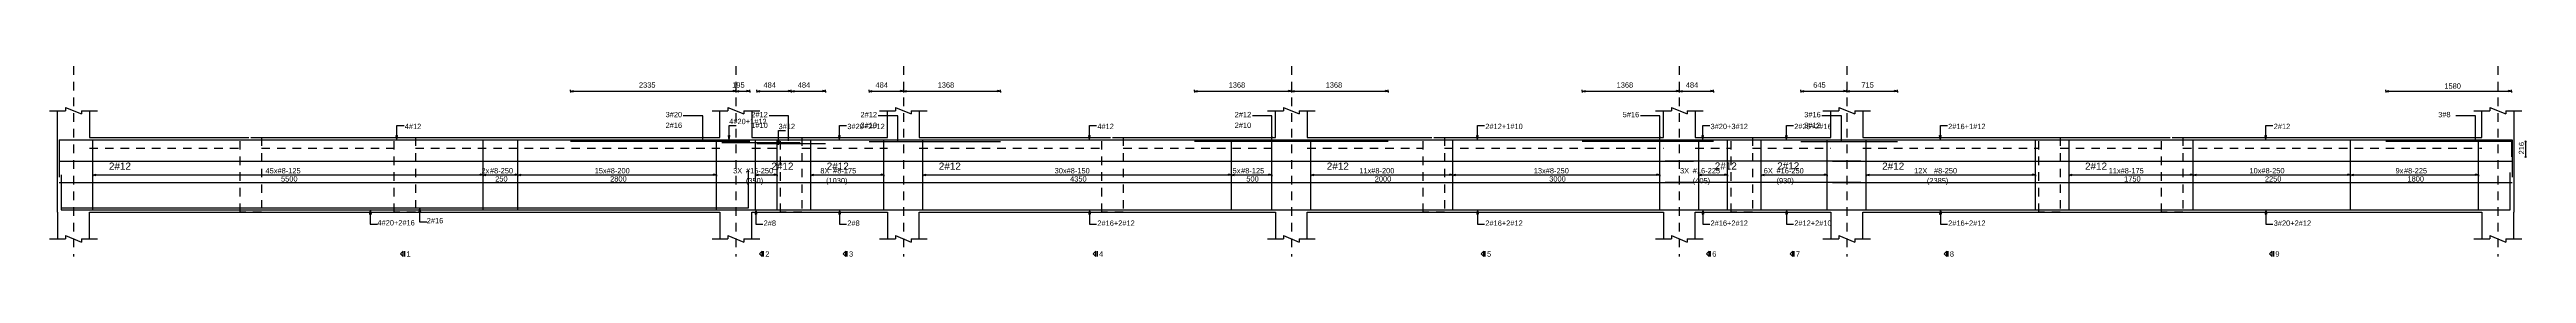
# Model space of a CAD drawing. Extents: x 0 to 98, y 3 to 248.
# Drawn here: x 0.66 to 35.58, y 175.92 to 178.59 of the extents above; entities that cross this region are included whole.
import ezdxf

# ---------------------------------------------------------------- set-up
doc = ezdxf.new("R2010")
doc.units = 0
doc.linetypes.add('ACAD_ISO02W100', pattern=[15, 12, -3])
for name, color, linetype in [('Axisline', 1, 'CONTINUOUS'), ('Beam_bottombarlabeling', 2, 'CONTINUOUS'), ('Beam_topbarsLabeling', 2, 'CONTINUOUS'), ('dim_all', 7, 'CONTINUOUS'), ('Extra_Topsteel_Labeling', 2, 'CONTINUOUS'), ('Extrabars', 7, 'CONTINUOUS'), ('Longsection', 2, 'CONTINUOUS'), ('main_botbars', 4, 'CONTINUOUS'), ('SecondaryBeam', 2, 'CONTINUOUS'), ('SectionLine', 4, 'CONTINUOUS'), ('Sidefacebar', 140, 'CONTINUOUS'), ('Slabline', 253, 'CONTINUOUS'), ('Stirrup_bar', 1, 'CONTINUOUS'), ('Stirrup_Dia_Spacing', 2, 'CONTINUOUS'), ('Stirrup_Length', 7, 'CONTINUOUS'), ('Stirrup_Numbers', 2, 'CONTINUOUS')]:
    doc.layers.add(name, color=color, linetype=linetype)
doc.styles.add('STRUDS_Arial', font='ARIAL.TTF', dxfattribs={"height": 0.04})

msp = doc.modelspace()

# ---------------------------------------------------------------- linework, layer by layer
at = {"layer": 'Axisline', "linetype": 'ACAD_ISO02W100', "ltscale": 0.01}
for p, q in [((1, 178.593), (1, 175.918)), ((10.34, 178.593), (10.34, 175.918)), ((12.7, 178.593), (12.7, 175.918)), ((18.17, 178.593), (18.17, 175.918)), ((23.64, 178.593), (23.64, 175.918)), ((26, 178.593), (26, 175.918)), ((35.18, 178.593), (35.18, 175.918))]:
    msp.add_line(p, q, dxfattribs=at)
at = {"layer": 'Beam_bottombarlabeling'}
for p, q in [((5.185, 176.576), (5.175, 176.516)), ((5.175, 176.516), (5.195, 176.516)), ((5.185, 176.576), (5.185, 176.376)), ((5.185, 176.576), (5.195, 176.516)), ((5.185, 176.376), (5.285, 176.376)), ((5.8805, 176.606), (5.8705, 176.546)), ((5.8705, 176.546), (5.8905, 176.546)), ((5.8805, 176.606), (5.8805, 176.406)), ((5.8805, 176.606), (5.8905, 176.546)), ((5.8805, 176.406), (5.9805, 176.406)), ((10.62, 176.576), (10.61, 176.516)), ((10.61, 176.516), (10.63, 176.516)), ((10.62, 176.576), (10.62, 176.376)), ((10.62, 176.576), (10.63, 176.516)), ((10.62, 176.376), (10.72, 176.376)), ((11.8, 176.576), (11.79, 176.516)), ((11.79, 176.516), (11.81, 176.516)), ((11.8, 176.576), (11.8, 176.376)), ((11.8, 176.576), (11.81, 176.516)), ((11.8, 176.376), (11.9, 176.376)), ((15.325, 176.576), (15.315, 176.516)), ((15.315, 176.516), (15.335, 176.516)), ((15.325, 176.576), (15.325, 176.376)), ((15.325, 176.576), (15.335, 176.516)), ((15.325, 176.376), (15.425, 176.376)), ((20.795, 176.576), (20.785, 176.516)), ((20.785, 176.516), (20.805, 176.516)), ((20.795, 176.576), (20.795, 176.376)), ((20.795, 176.576), (20.805, 176.516)), ((20.795, 176.376), (20.895, 176.376)), ((23.97, 176.576), (23.96, 176.516)), ((23.96, 176.516), (23.98, 176.516)), ((23.97, 176.576), (23.97, 176.376)), ((23.97, 176.576), (23.98, 176.516)), ((23.97, 176.376), (24.07, 176.376)), ((25.15, 176.576), (25.14, 176.516)), ((25.14, 176.516), (25.16, 176.516)), ((25.15, 176.576), (25.15, 176.376)), ((25.15, 176.576), (25.16, 176.516)), ((25.15, 176.376), (25.25, 176.376)), ((27.32, 176.576), (27.31, 176.516)), ((27.31, 176.516), (27.33, 176.516)), ((27.32, 176.576), (27.32, 176.376)), ((27.32, 176.576), (27.33, 176.516)), ((27.32, 176.376), (27.42, 176.376)), ((31.91, 176.576), (31.9, 176.516)), ((31.9, 176.516), (31.92, 176.516)), ((31.91, 176.576), (31.91, 176.376)), ((31.91, 176.576), (31.92, 176.516)), ((31.91, 176.376), (32.01, 176.376))]:
    msp.add_line(p, q, dxfattribs=at)
for points in [[(5.185, 176.576), (5.175, 176.516), (5.185, 176.576), (5.195, 176.516)], [(5.8805, 176.606), (5.8705, 176.546), (5.8805, 176.606), (5.8905, 176.546)], [(10.62, 176.576), (10.61, 176.516), (10.62, 176.576), (10.63, 176.516)], [(11.8, 176.576), (11.79, 176.516), (11.8, 176.576), (11.81, 176.516)], [(15.325, 176.576), (15.315, 176.516), (15.325, 176.576), (15.335, 176.516)], [(20.795, 176.576), (20.785, 176.516), (20.795, 176.576), (20.805, 176.516)], [(23.97, 176.576), (23.96, 176.516), (23.97, 176.576), (23.98, 176.516)], [(25.15, 176.576), (25.14, 176.516), (25.15, 176.576), (25.16, 176.516)], [(27.32, 176.576), (27.31, 176.516), (27.32, 176.576), (27.33, 176.516)], [(31.91, 176.576), (31.9, 176.516), (31.91, 176.576), (31.92, 176.516)]]:
    msp.add_solid(points, dxfattribs=at)
at = {"layer": 'Beam_topbarsLabeling'}
for p, q in [((5.56, 177.56), (5.56, 177.76)), ((5.56, 177.76), (5.66, 177.76)), ((10.245, 177.56), (10.245, 177.76)), ((10.245, 177.76), (10.345, 177.76)), ((11.8, 177.56), (11.8, 177.76)), ((11.8, 177.76), (11.9, 177.76)), ((15.325, 177.56), (15.325, 177.76)), ((15.325, 177.76), (15.425, 177.76)), ((20.795, 177.56), (20.795, 177.76)), ((20.795, 177.76), (20.895, 177.76)), ((23.97, 177.56), (23.97, 177.76)), ((23.97, 177.76), (24.07, 177.76)), ((25.15, 177.56), (25.15, 177.76)), ((25.15, 177.76), (25.25, 177.76)), ((27.32, 177.56), (27.32, 177.76)), ((27.32, 177.76), (27.42, 177.76)), ((31.91, 177.56), (31.91, 177.76)), ((31.91, 177.76), (32.01, 177.76)), ((5.56, 177.56), (5.55, 177.62)), ((5.55, 177.62), (5.57, 177.62)), ((5.56, 177.56), (5.57, 177.62)), ((5.56, 177.62), (5.565, 177.62)), ((10.245, 177.56), (10.235, 177.62)), ((10.235, 177.62), (10.255, 177.62)), ((10.245, 177.56), (10.255, 177.62)), ((10.245, 177.62), (10.25, 177.62)), ((10.9405, 177.49), (10.9305, 177.55)), ((10.9305, 177.55), (10.9505, 177.55)), ((10.9405, 177.49), (10.9405, 177.69)), ((10.9405, 177.69), (11.0405, 177.69)), ((10.9405, 177.49), (10.9505, 177.55)), ((10.9405, 177.55), (10.9455, 177.55)), ((11.8, 177.56), (11.79, 177.62)), ((11.79, 177.62), (11.81, 177.62)), ((11.8, 177.56), (11.81, 177.62)), ((11.8, 177.62), (11.805, 177.62)), ((15.325, 177.56), (15.315, 177.62)), ((15.315, 177.62), (15.335, 177.62)), ((15.325, 177.56), (15.335, 177.62)), ((15.325, 177.62), (15.33, 177.62)), ((20.795, 177.56), (20.785, 177.62)), ((20.785, 177.62), (20.805, 177.62)), ((20.795, 177.56), (20.805, 177.62)), ((20.795, 177.62), (20.8, 177.62)), ((23.97, 177.56), (23.96, 177.62)), ((23.96, 177.62), (23.98, 177.62)), ((23.97, 177.56), (23.98, 177.62)), ((23.97, 177.62), (23.975, 177.62)), ((25.15, 177.56), (25.14, 177.62)), ((25.14, 177.62), (25.16, 177.62)), ((25.15, 177.56), (25.16, 177.62)), ((25.15, 177.62), (25.155, 177.62)), ((27.32, 177.56), (27.31, 177.62)), ((27.31, 177.62), (27.33, 177.62)), ((27.32, 177.56), (27.33, 177.62)), ((27.32, 177.62), (27.325, 177.62)), ((31.91, 177.56), (31.9, 177.62)), ((31.9, 177.62), (31.92, 177.62)), ((31.91, 177.56), (31.92, 177.62)), ((31.91, 177.62), (31.915, 177.62))]:
    msp.add_line(p, q, dxfattribs=at)
for points in [[(5.56, 177.56), (5.55, 177.62), (5.56, 177.56), (5.57, 177.62)], [(10.245, 177.56), (10.235, 177.62), (10.245, 177.56), (10.255, 177.62)], [(10.9405, 177.49), (10.9305, 177.55), (10.9405, 177.49), (10.9505, 177.55)], [(11.8, 177.56), (11.79, 177.62), (11.8, 177.56), (11.81, 177.62)], [(15.325, 177.56), (15.315, 177.62), (15.325, 177.56), (15.335, 177.62)], [(20.795, 177.56), (20.785, 177.62), (20.795, 177.56), (20.805, 177.62)], [(23.97, 177.56), (23.96, 177.62), (23.97, 177.56), (23.98, 177.62)], [(25.15, 177.56), (25.14, 177.62), (25.15, 177.56), (25.16, 177.62)], [(27.32, 177.56), (27.31, 177.62), (27.32, 177.56), (27.33, 177.62)], [(31.91, 177.56), (31.9, 177.62), (31.91, 177.56), (31.92, 177.62)]]:
    msp.add_solid(points, dxfattribs=at)
at = {"layer": 'dim_all'}
for p, q in [((8.005, 178.243), (8.005, 178.263)), ((8.005, 178.243), (8.005, 178.263)), ((8.005, 178.243), (8.005, 178.255)), ((8.005, 178.243), (8.005, 178.255)), ((8.005, 178.243), (8.005, 178.255)), ((8.005, 178.243), (8.005, 178.255)), ((8.005, 178.243), (8.045, 178.253)), ((8.005, 178.243), (8.045, 178.253)), ((8.005, 178.243), (8.005, 178.223)), ((8.005, 178.243), (8.045, 178.233)), ((8.005, 178.243), (8.005, 178.23)), ((8.005, 178.243), (8.005, 178.23)), ((8.005, 178.243), (10.535, 178.243)), ((8.005, 178.243), (8.005, 178.223)), ((8.005, 178.243), (8.045, 178.233)), ((8.005, 178.243), (8.005, 178.23)), ((8.005, 178.243), (8.005, 178.23)), ((8.005, 178.243), (10.535, 178.243)), ((8.045, 178.233), (8.045, 178.253)), ((8.045, 178.233), (8.045, 178.253)), ((10.34, 178.243), (10.3, 178.253)), ((10.3, 178.233), (10.3, 178.253)), ((10.34, 178.243), (10.3, 178.253)), ((10.3, 178.233), (10.3, 178.253)), ((10.34, 178.243), (10.3, 178.253)), ((10.3, 178.233), (10.3, 178.253)), ((10.34, 178.243), (10.3, 178.253)), ((10.3, 178.233), (10.3, 178.253)), ((10.34, 178.243), (10.3, 178.233)), ((10.34, 178.243), (10.3, 178.233)), ((10.34, 178.243), (10.3, 178.233)), ((10.34, 178.243), (10.3, 178.233)), ((10.34, 178.243), (10.34, 178.263)), ((10.34, 178.243), (10.34, 178.263)), ((10.34, 178.243), (10.34, 178.263)), ((10.34, 178.243), (10.34, 178.263)), ((10.34, 178.243), (10.34, 178.263)), ((10.34, 178.243), (10.34, 178.263)), ((10.34, 178.243), (10.34, 178.263)), ((10.34, 178.243), (10.34, 178.263)), ((10.34, 178.243), (10.34, 178.255)), ((10.34, 178.243), (10.34, 178.255)), ((10.34, 178.243), (10.34, 178.255)), ((10.34, 178.243), (10.34, 178.255)), ((10.34, 178.243), (10.34, 178.255)), ((10.34, 178.243), (10.34, 178.255)), ((10.34, 178.243), (10.34, 178.255)), ((10.34, 178.243), (10.34, 178.255)), ((10.34, 178.243), (10.38, 178.253)), ((10.34, 178.243), (10.38, 178.253)), ((10.34, 178.243), (10.38, 178.253)), ((10.34, 178.243), (10.38, 178.253)), ((10.34, 178.243), (10.34, 178.223)), ((10.34, 178.243), (10.38, 178.233)), ((10.34, 178.243), (10.34, 178.223)), ((10.34, 178.243), (10.34, 178.23)), ((10.34, 178.243), (10.34, 178.23)), ((10.34, 178.243), (10.34, 178.23)), ((10.34, 178.243), (10.34, 178.23)), ((10.34, 178.243), (10.34, 178.243)), ((10.34, 178.243), (10.34, 178.223)), ((10.34, 178.243), (10.38, 178.233)), ((10.34, 178.243), (10.34, 178.223)), ((10.34, 178.243), (10.34, 178.223)), ((10.34, 178.243), (10.38, 178.233)), ((10.34, 178.243), (10.34, 178.223)), ((10.34, 178.243), (10.34, 178.23)), ((10.34, 178.243), (10.34, 178.23)), ((10.34, 178.243), (10.34, 178.23)), ((10.34, 178.243), (10.34, 178.23)), ((10.34, 178.243), (10.34, 178.243)), ((10.34, 178.243), (10.34, 178.223)), ((10.34, 178.243), (10.38, 178.233)), ((10.34, 178.243), (10.34, 178.223)), ((10.38, 178.233), (10.38, 178.253)), ((10.38, 178.233), (10.38, 178.253)), ((10.38, 178.233), (10.38, 178.253)), ((10.38, 178.233), (10.38, 178.253)), ((10.535, 178.243), (10.495, 178.253)), ((10.495, 178.233), (10.495, 178.253)), ((10.535, 178.243), (10.495, 178.253)), ((10.495, 178.233), (10.495, 178.253)), ((10.535, 178.243), (10.495, 178.233)), ((10.535, 178.243), (10.495, 178.233)), ((10.535, 178.243), (10.535, 178.263)), ((10.535, 178.243), (10.535, 178.263)), ((10.535, 178.243), (10.535, 178.255)), ((10.535, 178.243), (10.535, 178.255)), ((10.535, 178.243), (10.535, 178.255)), ((10.535, 178.243), (10.535, 178.255)), ((10.535, 178.243), (10.535, 178.223)), ((10.535, 178.243), (10.535, 178.23)), ((10.535, 178.243), (10.535, 178.23)), ((10.535, 178.243), (10.535, 178.223)), ((10.535, 178.243), (10.535, 178.23)), ((10.535, 178.243), (10.535, 178.23)), ((10.6365, 178.243), (10.6365, 178.263)), ((10.6365, 178.243), (10.6365, 178.263)), ((10.6365, 178.243), (10.6365, 178.255)), ((10.6365, 178.243), (10.6365, 178.255)), ((10.6365, 178.243), (10.6365, 178.255)), ((10.6365, 178.243), (10.6365, 178.255)), ((10.6365, 178.243), (10.6765, 178.253)), ((10.6365, 178.243), (10.6765, 178.253)), ((10.6365, 178.243), (10.6365, 178.223)), ((10.6365, 178.243), (10.6765, 178.233)), ((10.6365, 178.243), (10.6365, 178.23)), ((10.6365, 178.243), (10.6365, 178.23)), ((10.6365, 178.243), (11.6036, 178.243)), ((10.6365, 178.243), (10.6365, 178.223)), ((10.6365, 178.243), (10.6765, 178.233)), ((10.6365, 178.243), (10.6365, 178.23)), ((10.6365, 178.243), (10.6365, 178.23)), ((10.6365, 178.243), (11.6036, 178.243)), ((10.6765, 178.233), (10.6765, 178.253)), ((10.6765, 178.233), (10.6765, 178.253)), ((11.12, 178.243), (11.08, 178.253)), ((11.08, 178.233), (11.08, 178.253)), ((11.12, 178.243), (11.08, 178.253)), ((11.08, 178.233), (11.08, 178.253)), ((11.12, 178.243), (11.08, 178.253)), ((11.08, 178.233), (11.08, 178.253)), ((11.12, 178.243), (11.08, 178.253)), ((11.08, 178.233), (11.08, 178.253)), ((11.12, 178.243), (11.08, 178.233)), ((11.12, 178.243), (11.08, 178.233)), ((11.12, 178.243), (11.08, 178.233)), ((11.12, 178.243), (11.08, 178.233)), ((11.12, 178.243), (11.12, 178.263)), ((11.12, 178.243), (11.12, 178.263)), ((11.12, 178.243), (11.12, 178.263)), ((11.12, 178.243), (11.12, 178.263)), ((11.12, 178.243), (11.12, 178.263)), ((11.12, 178.243), (11.12, 178.263)), ((11.12, 178.243), (11.12, 178.263)), ((11.12, 178.243), (11.12, 178.263)), ((11.12, 178.243), (11.12, 178.255)), ((11.12, 178.243), (11.12, 178.255)), ((11.12, 178.243), (11.12, 178.255)), ((11.12, 178.243), (11.12, 178.255)), ((11.12, 178.243), (11.12, 178.255)), ((11.12, 178.243), (11.12, 178.255)), ((11.12, 178.243), (11.12, 178.255)), ((11.12, 178.243), (11.12, 178.255)), ((11.12, 178.243), (11.16, 178.253)), ((11.12, 178.243), (11.16, 178.253)), ((11.12, 178.243), (11.16, 178.253)), ((11.12, 178.243), (11.16, 178.253)), ((11.12, 178.243), (11.12, 178.223)), ((11.12, 178.243), (11.16, 178.233)), ((11.12, 178.243), (11.12, 178.223)), ((11.12, 178.243), (11.12, 178.23)), ((11.12, 178.243), (11.12, 178.23)), ((11.12, 178.243), (11.12, 178.23)), ((11.12, 178.243), (11.12, 178.23)), ((11.12, 178.243), (11.12, 178.243)), ((11.12, 178.243), (11.12, 178.223)), ((11.12, 178.243), (11.16, 178.233)), ((11.12, 178.243), (11.12, 178.223)), ((11.12, 178.243), (11.12, 178.223)), ((11.12, 178.243), (11.16, 178.233)), ((11.12, 178.243), (11.12, 178.223)), ((11.12, 178.243), (11.12, 178.23)), ((11.12, 178.243), (11.12, 178.23)), ((11.12, 178.243), (11.12, 178.23)), ((11.12, 178.243), (11.12, 178.23)), ((11.12, 178.243), (11.12, 178.243)), ((11.12, 178.243), (11.12, 178.223)), ((11.12, 178.243), (11.16, 178.233)), ((11.12, 178.243), (11.12, 178.223)), ((11.16, 178.233), (11.16, 178.253)), ((11.16, 178.233), (11.16, 178.253)), ((11.16, 178.233), (11.16, 178.253)), ((11.16, 178.233), (11.16, 178.253)), ((11.6036, 178.243), (11.5636, 178.253)), ((11.5636, 178.233), (11.5636, 178.253)), ((11.6036, 178.243), (11.5636, 178.253)), ((11.5636, 178.233), (11.5636, 178.253)), ((11.6036, 178.243), (11.5636, 178.233)), ((11.6036, 178.243), (11.5636, 178.233)), ((11.6036, 178.243), (11.6036, 178.263)), ((11.6036, 178.243), (11.6036, 178.263)), ((11.6036, 178.243), (11.6036, 178.255)), ((11.6036, 178.243), (11.6036, 178.255)), ((11.6036, 178.243), (11.6036, 178.255)), ((11.6036, 178.243), (11.6036, 178.255)), ((11.6036, 178.243), (11.6036, 178.223)), ((11.6036, 178.243), (11.6036, 178.23)), ((11.6036, 178.243), (11.6036, 178.23)), ((11.6036, 178.243), (11.6036, 178.223)), ((11.6036, 178.243), (11.6036, 178.23)), ((11.6036, 178.243), (11.6036, 178.23)), ((12.2165, 178.243), (12.2165, 178.263)), ((12.2165, 178.243), (12.2165, 178.263)), ((12.2165, 178.243), (12.2165, 178.255)), ((12.2165, 178.243), (12.2165, 178.255)), ((12.2165, 178.243), (12.2165, 178.255)), ((12.2165, 178.243), (12.2165, 178.255)), ((12.2165, 178.243), (12.2565, 178.253)), ((12.2165, 178.243), (12.2565, 178.253)), ((12.2165, 178.243), (12.2165, 178.223)), ((12.2165, 178.243), (12.2565, 178.233)), ((12.2165, 178.243), (12.2165, 178.23)), ((12.2165, 178.243), (12.2165, 178.23)), ((12.2165, 178.243), (14.0675, 178.243)), ((12.2165, 178.243), (12.2165, 178.223)), ((12.2165, 178.243), (12.2565, 178.233)), ((12.2165, 178.243), (12.2165, 178.23)), ((12.2165, 178.243), (12.2165, 178.23)), ((12.2165, 178.243), (14.0675, 178.243)), ((12.2565, 178.233), (12.2565, 178.253)), ((12.2565, 178.233), (12.2565, 178.253)), ((12.7, 178.243), (12.66, 178.253)), ((12.66, 178.233), (12.66, 178.253)), ((12.7, 178.243), (12.66, 178.253)), ((12.66, 178.233), (12.66, 178.253)), ((12.7, 178.243), (12.66, 178.253)), ((12.66, 178.233), (12.66, 178.253)), ((12.7, 178.243), (12.66, 178.253)), ((12.66, 178.233), (12.66, 178.253)), ((12.7, 178.243), (12.66, 178.233)), ((12.7, 178.243), (12.66, 178.233)), ((12.7, 178.243), (12.66, 178.233)), ((12.7, 178.243), (12.66, 178.233)), ((12.7, 178.243), (12.7, 178.263)), ((12.7, 178.243), (12.7, 178.263)), ((12.7, 178.243), (12.7, 178.263)), ((12.7, 178.243), (12.7, 178.263)), ((12.7, 178.243), (12.7, 178.263)), ((12.7, 178.243), (12.7, 178.263)), ((12.7, 178.243), (12.7, 178.263)), ((12.7, 178.243), (12.7, 178.263)), ((12.7, 178.243), (12.7, 178.255)), ((12.7, 178.243), (12.7, 178.255)), ((12.7, 178.243), (12.7, 178.255)), ((12.7, 178.243), (12.7, 178.255)), ((12.7, 178.243), (12.7, 178.255)), ((12.7, 178.243), (12.7, 178.255)), ((12.7, 178.243), (12.7, 178.255)), ((12.7, 178.243), (12.7, 178.255)), ((12.7, 178.243), (12.74, 178.253)), ((12.7, 178.243), (12.74, 178.253)), ((12.7, 178.243), (12.74, 178.253)), ((12.7, 178.243), (12.74, 178.253)), ((12.7, 178.243), (12.7, 178.223)), ((12.7, 178.243), (12.74, 178.233)), ((12.7, 178.243), (12.7, 178.223)), ((12.7, 178.243), (12.7, 178.23)), ((12.7, 178.243), (12.7, 178.23)), ((12.7, 178.243), (12.7, 178.23)), ((12.7, 178.243), (12.7, 178.23)), ((12.7, 178.243), (12.7, 178.243)), ((12.7, 178.243), (12.7, 178.223)), ((12.7, 178.243), (12.74, 178.233)), ((12.7, 178.243), (12.7, 178.223)), ((12.7, 178.243), (12.7, 178.223)), ((12.7, 178.243), (12.74, 178.233)), ((12.7, 178.243), (12.7, 178.223)), ((12.7, 178.243), (12.7, 178.23)), ((12.7, 178.243), (12.7, 178.23)), ((12.7, 178.243), (12.7, 178.23)), ((12.7, 178.243), (12.7, 178.23)), ((12.7, 178.243), (12.7, 178.243)), ((12.7, 178.243), (12.7, 178.223)), ((12.7, 178.243), (12.74, 178.233)), ((12.7, 178.243), (12.7, 178.223)), ((12.74, 178.233), (12.74, 178.253)), ((12.74, 178.233), (12.74, 178.253)), ((12.74, 178.233), (12.74, 178.253)), ((12.74, 178.233), (12.74, 178.253)), ((14.0675, 178.243), (14.0275, 178.253)), ((14.0275, 178.233), (14.0275, 178.253)), ((14.0675, 178.243), (14.0275, 178.253)), ((14.0275, 178.233), (14.0275, 178.253)), ((14.0675, 178.243), (14.0275, 178.233)), ((14.0675, 178.243), (14.0275, 178.233)), ((14.0675, 178.243), (14.0675, 178.263)), ((14.0675, 178.243), (14.0675, 178.263)), ((14.0675, 178.243), (14.0675, 178.255)), ((14.0675, 178.243), (14.0675, 178.255)), ((14.0675, 178.243), (14.0675, 178.255)), ((14.0675, 178.243), (14.0675, 178.255)), ((14.0675, 178.243), (14.0675, 178.223)), ((14.0675, 178.243), (14.0675, 178.23)), ((14.0675, 178.243), (14.0675, 178.23)), ((14.0675, 178.243), (14.0675, 178.223)), ((14.0675, 178.243), (14.0675, 178.23)), ((14.0675, 178.243), (14.0675, 178.23)), ((16.8025, 178.243), (16.8025, 178.263)), ((16.8025, 178.243), (16.8025, 178.263)), ((16.8025, 178.243), (16.8025, 178.255)), ((16.8025, 178.243), (16.8025, 178.255)), ((16.8025, 178.243), (16.8025, 178.255)), ((16.8025, 178.243), (16.8025, 178.255)), ((16.8025, 178.243), (16.8425, 178.253)), ((16.8025, 178.243), (16.8425, 178.253)), ((16.8025, 178.243), (16.8025, 178.223)), ((16.8025, 178.243), (16.8425, 178.233)), ((16.8025, 178.243), (16.8025, 178.23)), ((16.8025, 178.243), (16.8025, 178.23)), ((16.8025, 178.243), (19.5375, 178.243)), ((16.8025, 178.243), (16.8025, 178.223)), ((16.8025, 178.243), (16.8425, 178.233)), ((16.8025, 178.243), (16.8025, 178.23)), ((16.8025, 178.243), (16.8025, 178.23)), ((16.8025, 178.243), (19.5375, 178.243)), ((16.8425, 178.233), (16.8425, 178.253)), ((16.8425, 178.233), (16.8425, 178.253)), ((18.17, 178.243), (18.13, 178.253)), ((18.13, 178.233), (18.13, 178.253)), ((18.17, 178.243), (18.13, 178.253)), ((18.13, 178.233), (18.13, 178.253)), ((18.17, 178.243), (18.13, 178.253)), ((18.13, 178.233), (18.13, 178.253)), ((18.17, 178.243), (18.13, 178.253)), ((18.13, 178.233), (18.13, 178.253)), ((18.17, 178.243), (18.13, 178.233)), ((18.17, 178.243), (18.13, 178.233)), ((18.17, 178.243), (18.13, 178.233)), ((18.17, 178.243), (18.13, 178.233)), ((18.17, 178.243), (18.17, 178.263)), ((18.17, 178.243), (18.17, 178.263)), ((18.17, 178.243), (18.17, 178.263)), ((18.17, 178.243), (18.17, 178.263)), ((18.17, 178.243), (18.17, 178.263)), ((18.17, 178.243), (18.17, 178.263)), ((18.17, 178.243), (18.17, 178.263)), ((18.17, 178.243), (18.17, 178.263)), ((18.17, 178.243), (18.17, 178.255)), ((18.17, 178.243), (18.17, 178.255)), ((18.17, 178.243), (18.17, 178.255)), ((18.17, 178.243), (18.17, 178.255)), ((18.17, 178.243), (18.17, 178.255)), ((18.17, 178.243), (18.17, 178.255)), ((18.17, 178.243), (18.17, 178.255)), ((18.17, 178.243), (18.17, 178.255)), ((18.17, 178.243), (18.21, 178.253)), ((18.17, 178.243), (18.21, 178.253)), ((18.17, 178.243), (18.21, 178.253)), ((18.17, 178.243), (18.21, 178.253)), ((18.17, 178.243), (18.17, 178.223)), ((18.17, 178.243), (18.21, 178.233)), ((18.17, 178.243), (18.17, 178.223)), ((18.17, 178.243), (18.17, 178.23)), ((18.17, 178.243), (18.17, 178.23)), ((18.17, 178.243), (18.17, 178.23)), ((18.17, 178.243), (18.17, 178.23)), ((18.17, 178.243), (18.17, 178.243)), ((18.17, 178.243), (18.17, 178.223)), ((18.17, 178.243), (18.21, 178.233)), ((18.17, 178.243), (18.17, 178.223)), ((18.17, 178.243), (18.17, 178.223)), ((18.17, 178.243), (18.21, 178.233)), ((18.17, 178.243), (18.17, 178.223)), ((18.17, 178.243), (18.17, 178.23)), ((18.17, 178.243), (18.17, 178.23)), ((18.17, 178.243), (18.17, 178.23)), ((18.17, 178.243), (18.17, 178.23)), ((18.17, 178.243), (18.17, 178.243)), ((18.17, 178.243), (18.17, 178.223)), ((18.17, 178.243), (18.21, 178.233)), ((18.17, 178.243), (18.17, 178.223)), ((18.21, 178.233), (18.21, 178.253)), ((18.21, 178.233), (18.21, 178.253)), ((18.21, 178.233), (18.21, 178.253)), ((18.21, 178.233), (18.21, 178.253)), ((19.5375, 178.243), (19.4975, 178.253)), ((19.4975, 178.233), (19.4975, 178.253)), ((19.5375, 178.243), (19.4975, 178.253)), ((19.4975, 178.233), (19.4975, 178.253)), ((19.5375, 178.243), (19.4975, 178.233)), ((19.5375, 178.243), (19.4975, 178.233)), ((19.5375, 178.243), (19.5375, 178.263)), ((19.5375, 178.243), (19.5375, 178.263)), ((19.5375, 178.243), (19.5375, 178.255)), ((19.5375, 178.243), (19.5375, 178.255)), ((19.5375, 178.243), (19.5375, 178.255)), ((19.5375, 178.243), (19.5375, 178.255)), ((19.5375, 178.243), (19.5375, 178.223)), ((19.5375, 178.243), (19.5375, 178.23)), ((19.5375, 178.243), (19.5375, 178.23)), ((19.5375, 178.243), (19.5375, 178.223)), ((19.5375, 178.243), (19.5375, 178.23)), ((19.5375, 178.243), (19.5375, 178.23)), ((22.2725, 178.243), (22.2725, 178.263)), ((22.2725, 178.243), (22.2725, 178.255)), ((22.2725, 178.243), (22.2725, 178.255)), ((22.2725, 178.243), (22.3125, 178.253)), ((22.2725, 178.243), (22.2725, 178.223)), ((22.2725, 178.243), (22.3125, 178.233)), ((22.2725, 178.243), (22.2725, 178.23)), ((22.2725, 178.243), (22.2725, 178.23)), ((22.2725, 178.243), (24.1236, 178.243)), ((22.3125, 178.233), (22.3125, 178.253)), ((23.64, 178.243), (23.6, 178.253)), ((23.6, 178.233), (23.6, 178.253)), ((23.64, 178.243), (23.6, 178.253)), ((23.6, 178.233), (23.6, 178.253)), ((23.64, 178.243), (23.6, 178.233)), ((23.64, 178.243), (23.6, 178.233)), ((23.64, 178.243), (23.64, 178.263)), ((23.64, 178.243), (23.64, 178.263)), ((23.64, 178.243), (23.64, 178.263)), ((23.64, 178.243), (23.64, 178.263)), ((23.64, 178.243), (23.64, 178.255)), ((23.64, 178.243), (23.64, 178.255)), ((23.64, 178.243), (23.64, 178.255)), ((23.64, 178.243), (23.64, 178.255)), ((23.64, 178.243), (23.68, 178.253)), ((23.64, 178.243), (23.68, 178.253)), ((23.64, 178.243), (23.64, 178.223)), ((23.64, 178.243), (23.68, 178.233)), ((23.64, 178.243), (23.64, 178.223)), ((23.64, 178.243), (23.64, 178.23)), ((23.64, 178.243), (23.64, 178.23)), ((23.64, 178.243), (23.64, 178.23)), ((23.64, 178.243), (23.64, 178.23)), ((23.64, 178.243), (23.64, 178.243)), ((23.64, 178.243), (23.64, 178.223)), ((23.64, 178.243), (23.68, 178.233)), ((23.64, 178.243), (23.64, 178.223)), ((23.68, 178.233), (23.68, 178.253)), ((23.68, 178.233), (23.68, 178.253)), ((24.1236, 178.243), (24.0836, 178.253)), ((24.0836, 178.233), (24.0836, 178.253)), ((24.1236, 178.243), (24.0836, 178.233)), ((24.1236, 178.243), (24.1236, 178.263)), ((24.1236, 178.243), (24.1236, 178.255)), ((24.1236, 178.243), (24.1236, 178.255)), ((24.1236, 178.243), (24.1236, 178.223)), ((24.1236, 178.243), (24.1236, 178.23)), ((24.1236, 178.243), (24.1236, 178.23)), ((25.3553, 178.243), (25.3553, 178.263)), ((25.3553, 178.243), (25.3553, 178.263)), ((25.3553, 178.243), (25.3553, 178.255)), ((25.3553, 178.243), (25.3553, 178.255)), ((25.3553, 178.243), (25.3553, 178.255)), ((25.3553, 178.243), (25.3553, 178.255)), ((25.3553, 178.243), (25.3953, 178.253)), ((25.3553, 178.243), (25.3953, 178.253)), ((25.3553, 178.243), (25.3553, 178.223)), ((25.3553, 178.243), (25.3953, 178.233)), ((25.3553, 178.243), (25.3553, 178.23)), ((25.3553, 178.243), (25.3553, 178.23)), ((25.3553, 178.243), (26.715, 178.243)), ((25.3553, 178.243), (25.3553, 178.223)), ((25.3553, 178.243), (25.3953, 178.233)), ((25.3553, 178.243), (25.3553, 178.23)), ((25.3553, 178.243), (25.3553, 178.23)), ((25.3553, 178.243), (26.715, 178.243)), ((25.3953, 178.233), (25.3953, 178.253)), ((25.3953, 178.233), (25.3953, 178.253)), ((26, 178.243), (25.96, 178.253)), ((25.96, 178.233), (25.96, 178.253)), ((26, 178.243), (25.96, 178.253)), ((25.96, 178.233), (25.96, 178.253)), ((26, 178.243), (25.96, 178.253)), ((25.96, 178.233), (25.96, 178.253)), ((26, 178.243), (25.96, 178.253)), ((25.96, 178.233), (25.96, 178.253)), ((26, 178.243), (25.96, 178.233)), ((26, 178.243), (25.96, 178.233)), ((26, 178.243), (25.96, 178.233)), ((26, 178.243), (25.96, 178.233)), ((26, 178.243), (26, 178.263)), ((26, 178.243), (26, 178.263)), ((26, 178.243), (26, 178.263)), ((26, 178.243), (26, 178.263)), ((26, 178.243), (26, 178.263)), ((26, 178.243), (26, 178.263)), ((26, 178.243), (26, 178.263)), ((26, 178.243), (26, 178.263)), ((26, 178.243), (26, 178.255)), ((26, 178.243), (26, 178.255)), ((26, 178.243), (26, 178.255)), ((26, 178.243), (26, 178.255)), ((26, 178.243), (26, 178.255)), ((26, 178.243), (26, 178.255)), ((26, 178.243), (26, 178.255)), ((26, 178.243), (26, 178.255)), ((26, 178.243), (26.04, 178.253)), ((26, 178.243), (26.04, 178.253)), ((26, 178.243), (26.04, 178.253)), ((26, 178.243), (26.04, 178.253)), ((26, 178.243), (26, 178.223)), ((26, 178.243), (26.04, 178.233)), ((26, 178.243), (26, 178.223)), ((26, 178.243), (26, 178.23)), ((26, 178.243), (26, 178.23)), ((26, 178.243), (26, 178.23)), ((26, 178.243), (26, 178.23)), ((26, 178.243), (26, 178.243)), ((26, 178.243), (26, 178.223)), ((26, 178.243), (26.04, 178.233)), ((26, 178.243), (26, 178.223)), ((26, 178.243), (26, 178.223)), ((26, 178.243), (26.04, 178.233)), ((26, 178.243), (26, 178.223)), ((26, 178.243), (26, 178.23)), ((26, 178.243), (26, 178.23)), ((26, 178.243), (26, 178.23)), ((26, 178.243), (26, 178.23)), ((26, 178.243), (26, 178.243)), ((26, 178.243), (26, 178.223)), ((26, 178.243), (26.04, 178.233)), ((26, 178.243), (26, 178.223)), ((26.04, 178.233), (26.04, 178.253)), ((26.04, 178.233), (26.04, 178.253)), ((26.04, 178.233), (26.04, 178.253)), ((26.04, 178.233), (26.04, 178.253)), ((26.715, 178.243), (26.675, 178.253)), ((26.675, 178.233), (26.675, 178.253)), ((26.715, 178.243), (26.675, 178.253)), ((26.675, 178.233), (26.675, 178.253)), ((26.715, 178.243), (26.675, 178.233)), ((26.715, 178.243), (26.675, 178.233)), ((26.715, 178.243), (26.715, 178.263)), ((26.715, 178.243), (26.715, 178.263)), ((26.715, 178.243), (26.715, 178.255)), ((26.715, 178.243), (26.715, 178.255)), ((26.715, 178.243), (26.715, 178.255)), ((26.715, 178.243), (26.715, 178.255)), ((26.715, 178.243), (26.715, 178.223)), ((26.715, 178.243), (26.715, 178.23)), ((26.715, 178.243), (26.715, 178.23)), ((26.715, 178.243), (26.715, 178.223)), ((26.715, 178.243), (26.715, 178.23)), ((26.715, 178.243), (26.715, 178.23)), ((33.6, 178.243), (33.6, 178.263)), ((33.6, 178.243), (33.6, 178.255)), ((33.6, 178.243), (33.6, 178.255)), ((33.6, 178.243), (33.64, 178.253)), ((33.6, 178.243), (33.6, 178.223)), ((33.6, 178.243), (33.64, 178.233)), ((33.6, 178.243), (33.6, 178.23)), ((33.6, 178.243), (33.6, 178.23)), ((33.6, 178.243), (35.372, 178.243)), ((33.64, 178.233), (33.64, 178.253)), ((35.372, 178.243), (35.332, 178.253)), ((35.332, 178.233), (35.332, 178.253)), ((35.372, 178.243), (35.332, 178.233)), ((35.372, 178.243), (35.372, 178.263)), ((35.372, 178.243), (35.372, 178.255)), ((35.372, 178.243), (35.372, 178.255)), ((35.372, 178.243), (35.372, 178.223)), ((35.372, 178.243), (35.372, 178.23)), ((35.372, 178.243), (35.372, 178.23)), ((35.571, 177.537), (35.5585, 177.537)), ((35.571, 177.537), (35.5622, 177.528)), ((35.571, 177.537), (35.5798, 177.546)), ((35.571, 177.537), (35.5835, 177.537)), ((35.571, 177.537), (35.571, 177.321)), ((35.571, 177.321), (35.5585, 177.321)), ((35.571, 177.321), (35.5622, 177.312)), ((35.571, 177.321), (35.5798, 177.33)), ((35.571, 177.321), (35.5835, 177.321))]:
    msp.add_line(p, q, dxfattribs=at)
for points in [[(8.005, 178.243), (8.045, 178.253), (8.005, 178.243), (8.045, 178.233)], [(8.005, 178.243), (8.045, 178.253), (8.005, 178.243), (8.045, 178.233)], [(10.34, 178.243), (10.3, 178.253), (10.34, 178.243), (10.3, 178.233)], [(10.34, 178.243), (10.3, 178.253), (10.34, 178.243), (10.3, 178.233)], [(10.34, 178.243), (10.3, 178.253), (10.34, 178.243), (10.3, 178.233)], [(10.34, 178.243), (10.3, 178.253), (10.34, 178.243), (10.3, 178.233)], [(10.34, 178.243), (10.38, 178.253), (10.34, 178.243), (10.38, 178.233)], [(10.34, 178.243), (10.38, 178.253), (10.34, 178.243), (10.38, 178.233)], [(10.34, 178.243), (10.38, 178.253), (10.34, 178.243), (10.38, 178.233)], [(10.34, 178.243), (10.38, 178.253), (10.34, 178.243), (10.38, 178.233)], [(10.535, 178.243), (10.495, 178.253), (10.535, 178.243), (10.495, 178.233)], [(10.535, 178.243), (10.495, 178.253), (10.535, 178.243), (10.495, 178.233)], [(10.6365, 178.243), (10.6765, 178.253), (10.6365, 178.243), (10.6765, 178.233)], [(10.6365, 178.243), (10.6765, 178.253), (10.6365, 178.243), (10.6765, 178.233)], [(11.12, 178.243), (11.08, 178.253), (11.12, 178.243), (11.08, 178.233)], [(11.12, 178.243), (11.08, 178.253), (11.12, 178.243), (11.08, 178.233)], [(11.12, 178.243), (11.08, 178.253), (11.12, 178.243), (11.08, 178.233)], [(11.12, 178.243), (11.08, 178.253), (11.12, 178.243), (11.08, 178.233)], [(11.12, 178.243), (11.16, 178.253), (11.12, 178.243), (11.16, 178.233)], [(11.12, 178.243), (11.16, 178.253), (11.12, 178.243), (11.16, 178.233)], [(11.12, 178.243), (11.16, 178.253), (11.12, 178.243), (11.16, 178.233)], [(11.12, 178.243), (11.16, 178.253), (11.12, 178.243), (11.16, 178.233)], [(11.6036, 178.243), (11.5636, 178.253), (11.6036, 178.243), (11.5636, 178.233)], [(11.6036, 178.243), (11.5636, 178.253), (11.6036, 178.243), (11.5636, 178.233)], [(12.2165, 178.243), (12.2565, 178.253), (12.2165, 178.243), (12.2565, 178.233)], [(12.2165, 178.243), (12.2565, 178.253), (12.2165, 178.243), (12.2565, 178.233)], [(12.7, 178.243), (12.66, 178.253), (12.7, 178.243), (12.66, 178.233)], [(12.7, 178.243), (12.66, 178.253), (12.7, 178.243), (12.66, 178.233)], [(12.7, 178.243), (12.66, 178.253), (12.7, 178.243), (12.66, 178.233)], [(12.7, 178.243), (12.66, 178.253), (12.7, 178.243), (12.66, 178.233)], [(12.7, 178.243), (12.74, 178.253), (12.7, 178.243), (12.74, 178.233)], [(12.7, 178.243), (12.74, 178.253), (12.7, 178.243), (12.74, 178.233)], [(12.7, 178.243), (12.74, 178.253), (12.7, 178.243), (12.74, 178.233)], [(12.7, 178.243), (12.74, 178.253), (12.7, 178.243), (12.74, 178.233)], [(14.0675, 178.243), (14.0275, 178.253), (14.0675, 178.243), (14.0275, 178.233)], [(14.0675, 178.243), (14.0275, 178.253), (14.0675, 178.243), (14.0275, 178.233)], [(16.8025, 178.243), (16.8425, 178.253), (16.8025, 178.243), (16.8425, 178.233)], [(16.8025, 178.243), (16.8425, 178.253), (16.8025, 178.243), (16.8425, 178.233)], [(18.17, 178.243), (18.13, 178.253), (18.17, 178.243), (18.13, 178.233)], [(18.17, 178.243), (18.13, 178.253), (18.17, 178.243), (18.13, 178.233)], [(18.17, 178.243), (18.13, 178.253), (18.17, 178.243), (18.13, 178.233)], [(18.17, 178.243), (18.13, 178.253), (18.17, 178.243), (18.13, 178.233)], [(18.17, 178.243), (18.21, 178.253), (18.17, 178.243), (18.21, 178.233)], [(18.17, 178.243), (18.21, 178.253), (18.17, 178.243), (18.21, 178.233)], [(18.17, 178.243), (18.21, 178.253), (18.17, 178.243), (18.21, 178.233)], [(18.17, 178.243), (18.21, 178.253), (18.17, 178.243), (18.21, 178.233)], [(19.5375, 178.243), (19.4975, 178.253), (19.5375, 178.243), (19.4975, 178.233)], [(19.5375, 178.243), (19.4975, 178.253), (19.5375, 178.243), (19.4975, 178.233)], [(22.2725, 178.243), (22.3125, 178.253), (22.2725, 178.243), (22.3125, 178.233)], [(23.64, 178.243), (23.6, 178.253), (23.64, 178.243), (23.6, 178.233)], [(23.64, 178.243), (23.6, 178.253), (23.64, 178.243), (23.6, 178.233)], [(23.64, 178.243), (23.68, 178.253), (23.64, 178.243), (23.68, 178.233)], [(23.64, 178.243), (23.68, 178.253), (23.64, 178.243), (23.68, 178.233)], [(24.1236, 178.243), (24.0836, 178.253), (24.1236, 178.243), (24.0836, 178.233)], [(25.3553, 178.243), (25.3953, 178.253), (25.3553, 178.243), (25.3953, 178.233)], [(25.3553, 178.243), (25.3953, 178.253), (25.3553, 178.243), (25.3953, 178.233)], [(26, 178.243), (25.96, 178.253), (26, 178.243), (25.96, 178.233)], [(26, 178.243), (25.96, 178.253), (26, 178.243), (25.96, 178.233)], [(26, 178.243), (25.96, 178.253), (26, 178.243), (25.96, 178.233)], [(26, 178.243), (25.96, 178.253), (26, 178.243), (25.96, 178.233)], [(26, 178.243), (26.04, 178.253), (26, 178.243), (26.04, 178.233)], [(26, 178.243), (26.04, 178.253), (26, 178.243), (26.04, 178.233)], [(26, 178.243), (26.04, 178.253), (26, 178.243), (26.04, 178.233)], [(26, 178.243), (26.04, 178.253), (26, 178.243), (26.04, 178.233)], [(26.715, 178.243), (26.675, 178.253), (26.715, 178.243), (26.675, 178.233)], [(26.715, 178.243), (26.675, 178.253), (26.715, 178.243), (26.675, 178.233)], [(33.6, 178.243), (33.64, 178.253), (33.6, 178.243), (33.64, 178.233)], [(35.372, 178.243), (35.332, 178.253), (35.372, 178.243), (35.332, 178.233)]]:
    msp.add_solid(points, dxfattribs=at)
at = {"layer": 'Extra_Topsteel_Labeling'}
for p, q in [((9.873, 177.897), (9.598, 177.897)), ((9.873, 177.547), (9.873, 177.897)), ((11.081, 177.897), (10.806, 177.897)), ((11.081, 177.547), (11.081, 177.897)), ((12.621, 177.897), (12.346, 177.897)), ((12.621, 177.547), (12.621, 177.897)), ((17.8965, 177.897), (17.6215, 177.897)), ((17.8965, 177.547), (17.8965, 177.897)), ((23.3665, 177.897), (23.0915, 177.897)), ((23.3665, 177.547), (23.3665, 177.897)), ((25.926, 177.897), (25.651, 177.897)), ((25.926, 177.547), (25.926, 177.897)), ((34.864, 177.897), (34.589, 177.897)), ((34.864, 177.547), (34.864, 177.897))]:
    msp.add_line(p, q, dxfattribs=at)
for points in [[(9.873, 177.547), (9.863, 177.607), (9.873, 177.547), (9.883, 177.607)], [(11.081, 177.547), (11.071, 177.607), (11.081, 177.547), (11.091, 177.607)], [(12.621, 177.547), (12.611, 177.607), (12.621, 177.547), (12.631, 177.607)], [(17.8965, 177.547), (17.8865, 177.607), (17.8965, 177.547), (17.9065, 177.607)], [(23.3665, 177.547), (23.3565, 177.607), (23.3665, 177.547), (23.3765, 177.607)], [(25.926, 177.547), (25.916, 177.607), (25.926, 177.547), (25.936, 177.607)], [(34.864, 177.547), (34.854, 177.607), (34.864, 177.547), (34.874, 177.607)]]:
    msp.add_solid(points, dxfattribs=at)
at = {"layer": 'Extrabars'}
for p, q in [((10.535, 177.537), (8.005, 177.537)), ((10.535, 177.537), (8.005, 177.537)), ((11.6036, 177.503), (10.6365, 177.503)), ((11.6036, 177.503), (10.6365, 177.503)), ((14.0675, 177.533), (12.2165, 177.533)), ((14.0675, 177.533), (12.2165, 177.533)), ((19.5375, 177.537), (16.8025, 177.537)), ((19.5375, 177.537), (16.8025, 177.537)), ((24.1236, 177.537), (22.2725, 177.537)), ((26.715, 177.531), (25.3553, 177.531)), ((26.715, 177.531), (25.3553, 177.531)), ((35.372, 177.537), (33.6, 177.537)), ((35.372, 177.537), (35.372, 177.321))]:
    msp.add_line(p, q, dxfattribs=at)
at = {"layer": 'Longsection'}
for p, q in [((0.6625, 177.968), (0.775, 177.968)), ((0.6625, 177.968), (0.8875, 177.968)), ((0.775, 177.593), (0.775, 177.968)), ((0.8875, 178.013), (0.8875, 177.968)), ((0.8875, 178.013), (1.1125, 177.923)), ((1.1125, 177.968), (1.1125, 177.923)), ((1.1125, 177.968), (1.3375, 177.968)), ((1.225, 177.968), (1.225, 177.593)), ((10.0025, 177.968), (10.115, 177.968)), ((10.0025, 177.968), (10.2275, 177.968)), ((10.115, 177.593), (10.115, 177.968)), ((10.2275, 178.013), (10.2275, 177.968)), ((10.2275, 178.013), (10.4525, 177.923)), ((10.4525, 177.968), (10.4525, 177.923)), ((10.4525, 177.968), (10.6775, 177.968)), ((10.565, 177.968), (10.565, 177.593)), ((12.3625, 177.968), (12.475, 177.968)), ((12.3625, 177.968), (12.5875, 177.968)), ((12.475, 177.593), (12.475, 177.968)), ((12.5875, 178.013), (12.5875, 177.968)), ((12.5875, 178.013), (12.8125, 177.923)), ((12.8125, 177.968), (12.8125, 177.923)), ((12.8125, 177.968), (13.0375, 177.968)), ((12.925, 177.968), (12.925, 177.593)), ((17.8325, 177.968), (17.945, 177.968)), ((17.8325, 177.968), (18.0575, 177.968)), ((17.945, 177.593), (17.945, 177.968)), ((18.0575, 178.013), (18.0575, 177.968)), ((18.0575, 178.013), (18.2825, 177.923)), ((18.2825, 177.968), (18.2825, 177.923)), ((18.2825, 177.968), (18.5075, 177.968)), ((18.395, 177.968), (18.395, 177.593)), ((23.3025, 177.968), (23.415, 177.968)), ((23.3025, 177.968), (23.5275, 177.968)), ((23.415, 177.593), (23.415, 177.968)), ((23.5275, 178.013), (23.5275, 177.968)), ((23.5275, 178.013), (23.7525, 177.923)), ((23.7525, 177.968), (23.7525, 177.923)), ((23.7525, 177.968), (23.9775, 177.968)), ((23.865, 177.968), (23.865, 177.593)), ((25.6625, 177.968), (25.775, 177.968)), ((25.6625, 177.968), (25.8875, 177.968)), ((25.775, 177.593), (25.775, 177.968)), ((25.8875, 178.013), (25.8875, 177.968)), ((25.8875, 178.013), (26.1125, 177.923)), ((26.1125, 177.968), (26.1125, 177.923)), ((26.1125, 177.968), (26.3375, 177.968)), ((26.225, 177.968), (26.225, 177.593)), ((34.8425, 177.968), (34.955, 177.968)), ((34.8425, 177.968), (35.0675, 177.968)), ((34.955, 177.593), (34.955, 177.968)), ((35.0675, 178.013), (35.0675, 177.968)), ((35.0675, 178.013), (35.2925, 177.923)), ((35.2925, 177.968), (35.2925, 177.923)), ((35.2925, 177.968), (35.5175, 177.968)), ((35.405, 177.968), (35.405, 177.593)), ((0.775, 176.543), (0.775, 177.593)), ((1, 177.593), (1, 177.593)), ((1.225, 177.593), (3.35, 177.593)), ((3.5, 177.593), (5.82, 177.593)), ((5.67, 177.593), (10.115, 177.593)), ((10.565, 177.593), (11.27, 177.593)), ((11.12, 177.593), (12.475, 177.593)), ((12.925, 177.593), (15.5, 177.593)), ((15.65, 177.593), (17.945, 177.593)), ((18.395, 177.593), (20.03, 177.593)), ((20.18, 177.593), (23.415, 177.593)), ((23.865, 177.593), (24.67, 177.593)), ((24.52, 177.593), (25.775, 177.593)), ((26.225, 177.593), (29.01, 177.593)), ((28.86, 177.593), (30.44, 177.593)), ((30.59, 177.593), (34.955, 177.593)), ((35.405, 177.593), (35.405, 176.543)), ((0.775, 176.543), (0.775, 176.168)), ((1.225, 176.168), (1.225, 176.543)), ((1.225, 176.543), (3.35, 176.543)), ((3.35, 176.543), (5.82, 176.543)), ((5.52, 176.543), (10.115, 176.543)), ((10.115, 176.543), (10.115, 176.168)), ((10.565, 176.168), (10.565, 176.543)), ((10.565, 176.543), (10.97, 176.543)), ((10.97, 176.543), (12.475, 176.543)), ((12.475, 176.543), (12.475, 176.168)), ((12.925, 176.168), (12.925, 176.543)), ((12.925, 176.543), (15.5, 176.543)), ((15.5, 176.543), (17.945, 176.543)), ((17.945, 176.543), (17.945, 176.168)), ((18.395, 176.168), (18.395, 176.543)), ((18.395, 176.543), (20.03, 176.543)), ((20.03, 176.543), (23.415, 176.543)), ((23.415, 176.543), (23.415, 176.168)), ((23.865, 176.168), (23.865, 176.543)), ((23.865, 176.543), (24.37, 176.543)), ((24.37, 176.543), (25.775, 176.543)), ((25.775, 176.543), (25.775, 176.168)), ((26.225, 176.168), (26.225, 176.543)), ((26.225, 176.543), (28.71, 176.543)), ((28.71, 176.543), (30.44, 176.543)), ((30.44, 176.543), (34.955, 176.543)), ((34.955, 176.543), (34.955, 176.168)), ((35.405, 176.168), (35.405, 176.543)), ((0.6625, 176.168), (0.775, 176.168)), ((0.6625, 176.168), (0.8875, 176.168)), ((0.8875, 176.213), (0.8875, 176.168)), ((0.8875, 176.213), (1.1125, 176.123)), ((1.1125, 176.168), (1.1125, 176.123)), ((1.1125, 176.168), (1.3375, 176.168)), ((10.0025, 176.168), (10.115, 176.168)), ((10.0025, 176.168), (10.2275, 176.168)), ((10.2275, 176.213), (10.2275, 176.168)), ((10.2275, 176.213), (10.4525, 176.123)), ((10.4525, 176.168), (10.4525, 176.123)), ((10.4525, 176.168), (10.6775, 176.168)), ((12.3625, 176.168), (12.475, 176.168)), ((12.3625, 176.168), (12.5875, 176.168)), ((12.5875, 176.213), (12.5875, 176.168)), ((12.5875, 176.213), (12.8125, 176.123)), ((12.8125, 176.168), (12.8125, 176.123)), ((12.8125, 176.168), (13.0375, 176.168)), ((17.8325, 176.168), (17.945, 176.168)), ((17.8325, 176.168), (18.0575, 176.168)), ((18.0575, 176.213), (18.0575, 176.168)), ((18.0575, 176.213), (18.2825, 176.123)), ((18.2825, 176.168), (18.2825, 176.123)), ((18.2825, 176.168), (18.5075, 176.168)), ((23.3025, 176.168), (23.415, 176.168)), ((23.3025, 176.168), (23.5275, 176.168)), ((23.5275, 176.213), (23.5275, 176.168)), ((23.5275, 176.213), (23.7525, 176.123)), ((23.7525, 176.168), (23.7525, 176.123)), ((23.7525, 176.168), (23.9775, 176.168)), ((25.6625, 176.168), (25.775, 176.168)), ((25.6625, 176.168), (25.8875, 176.168)), ((25.8875, 176.213), (25.8875, 176.168)), ((25.8875, 176.213), (26.1125, 176.123)), ((26.1125, 176.168), (26.1125, 176.123)), ((26.1125, 176.168), (26.3375, 176.168)), ((34.8425, 176.168), (34.955, 176.168)), ((34.8425, 176.168), (35.0675, 176.168)), ((35.0675, 176.213), (35.0675, 176.168)), ((35.0675, 176.213), (35.2925, 176.123)), ((35.2925, 176.168), (35.2925, 176.123)), ((35.2925, 176.168), (35.5175, 176.168))]:
    msp.add_line(p, q, dxfattribs=at)
at = {"layer": 'main_botbars'}
for p, q in [((0.8, 177.56), (0.8, 177.035)), ((0.8, 177.56), (10.54, 177.56)), ((10.14, 177.56), (11.245, 177.56)), ((10.14, 177.52), (11.245, 177.52)), ((10.995, 177.56), (12.9, 177.56)), ((12.5, 177.56), (18.37, 177.56)), ((17.97, 177.56), (23.84, 177.56)), ((23.44, 177.56), (24.645, 177.56)), ((24.395, 177.56), (26.2, 177.56)), ((25.8, 177.56), (28.985, 177.56)), ((28.885, 177.56), (35.38, 177.56)), ((35.38, 177.56), (35.38, 177.035)), ((0.825, 177.068), (0.825, 176.576)), ((0.825, 177.068), (0.825, 176.606)), ((10.515, 176.606), (10.515, 177.131)), ((35.355, 176.576), (35.355, 177.101)), ((0.825, 176.606), (10.515, 176.606)), ((0.825, 176.576), (10.515, 176.576)), ((10.165, 176.576), (10.165, 176.576)), ((10.165, 176.576), (11.22, 176.576)), ((10.515, 176.606), (10.515, 176.606)), ((10.515, 176.576), (10.515, 176.576)), ((11.02, 176.576), (11.02, 176.576)), ((11.02, 176.576), (12.875, 176.576)), ((12.525, 176.576), (12.525, 176.576)), ((12.525, 176.576), (18.345, 176.576)), ((17.995, 176.576), (17.995, 176.576)), ((17.995, 176.576), (23.815, 176.576)), ((23.465, 176.576), (23.465, 176.576)), ((23.465, 176.576), (24.62, 176.576)), ((24.42, 176.576), (24.42, 176.576)), ((24.42, 176.576), (26.175, 176.576)), ((25.825, 176.576), (25.825, 176.576)), ((25.825, 176.576), (28.96, 176.576)), ((28.76, 176.576), (35.355, 176.576))]:
    msp.add_line(p, q, dxfattribs=at)
at = {"layer": 'SecondaryBeam', "linetype": 'ACAD_ISO02W100', "ltscale": 0.01}
for p, q in [((3.35, 177.593), (3.65, 177.593)), ((3.35, 176.543), (3.35, 177.593)), ((3.65, 177.593), (3.65, 176.543)), ((5.52, 177.593), (5.82, 177.593)), ((5.52, 176.543), (5.52, 177.593)), ((5.82, 177.593), (5.82, 176.543)), ((10.97, 177.593), (11.27, 177.593)), ((10.97, 176.543), (10.97, 177.593)), ((11.27, 177.593), (11.27, 176.543)), ((15.5, 177.593), (15.8, 177.593)), ((15.5, 176.543), (15.5, 177.593)), ((15.8, 177.593), (15.8, 176.543)), ((20.03, 177.593), (20.33, 177.593)), ((20.03, 176.543), (20.03, 177.593)), ((20.33, 177.593), (20.33, 176.543)), ((24.37, 177.593), (24.67, 177.593)), ((24.37, 176.543), (24.37, 177.593)), ((24.67, 177.593), (24.67, 176.543)), ((28.71, 177.593), (29.01, 177.593)), ((28.71, 176.543), (28.71, 177.593)), ((29.01, 177.593), (29.01, 176.543)), ((30.44, 177.593), (30.74, 177.593)), ((30.44, 176.543), (30.44, 177.593)), ((30.74, 177.593), (30.74, 176.543)), ((3.65, 176.543), (3.35, 176.543)), ((5.82, 176.543), (5.52, 176.543)), ((11.27, 176.543), (10.97, 176.543)), ((15.8, 176.543), (15.5, 176.543)), ((20.33, 176.543), (20.03, 176.543)), ((24.67, 176.543), (24.37, 176.543)), ((29.01, 176.543), (28.71, 176.543)), ((30.74, 176.543), (30.44, 176.543))]:
    msp.add_line(p, q, dxfattribs=at)
at = {"layer": 'SectionLine'}
for p, q in [((5.65, 175.993), (5.6125, 175.955)), ((5.65, 175.918), (5.6125, 175.955)), ((5.65, 175.918), (5.65, 175.993)), ((5.67, 175.918), (5.67, 175.993)), ((10.71, 175.993), (10.6725, 175.955)), ((10.71, 175.918), (10.6725, 175.955)), ((10.71, 175.918), (10.71, 175.993)), ((10.73, 175.918), (10.73, 175.993)), ((11.89, 175.993), (11.8525, 175.955)), ((11.89, 175.918), (11.8525, 175.955)), ((11.89, 175.918), (11.89, 175.993)), ((11.91, 175.918), (11.91, 175.993)), ((15.415, 175.993), (15.3775, 175.955)), ((15.415, 175.918), (15.3775, 175.955)), ((15.415, 175.918), (15.415, 175.993)), ((15.435, 175.918), (15.435, 175.993)), ((20.885, 175.993), (20.8475, 175.955)), ((20.885, 175.918), (20.8475, 175.955)), ((20.885, 175.918), (20.885, 175.993)), ((20.905, 175.918), (20.905, 175.993)), ((24.06, 175.993), (24.0225, 175.955)), ((24.06, 175.918), (24.0225, 175.955)), ((24.06, 175.918), (24.06, 175.993)), ((24.08, 175.918), (24.08, 175.993)), ((25.24, 175.993), (25.2025, 175.955)), ((25.24, 175.918), (25.2025, 175.955)), ((25.24, 175.918), (25.24, 175.993)), ((25.26, 175.918), (25.26, 175.993)), ((27.41, 175.993), (27.3725, 175.955)), ((27.41, 175.918), (27.3725, 175.955)), ((27.41, 175.918), (27.41, 175.993)), ((27.43, 175.918), (27.43, 175.993)), ((32, 175.993), (31.9625, 175.955)), ((32, 175.918), (31.9625, 175.955)), ((32, 175.918), (32, 175.993)), ((32.02, 175.918), (32.02, 175.993))]:
    msp.add_line(p, q, dxfattribs=at)
at = {"layer": 'Sidefacebar'}
for p, q in [((0.8, 177.26), (10.54, 177.26)), ((10.14, 177.26), (11.245, 177.26)), ((10.995, 177.26), (12.9, 177.26)), ((12.5, 177.26), (18.37, 177.26)), ((17.97, 177.26), (23.84, 177.26)), ((23.44, 177.262), (24.645, 177.262)), ((24.395, 177.263), (26.2, 177.263)), ((25.8, 177.26), (28.985, 177.26)), ((28.735, 177.26), (35.38, 177.26)), ((0.8, 176.96), (10.54, 176.96)), ((10.14, 176.96), (11.245, 176.96)), ((10.995, 176.96), (12.9, 176.96)), ((12.5, 176.96), (18.37, 176.96)), ((17.97, 176.96), (23.84, 176.96)), ((23.44, 176.965), (24.645, 176.965)), ((24.395, 176.966), (26.2, 176.966)), ((25.8, 176.96), (28.985, 176.96)), ((28.735, 176.96), (35.38, 176.96))]:
    msp.add_line(p, q, dxfattribs=at)
at = {"layer": 'Slabline', "linetype": 'ACAD_ISO02W100', "ltscale": 0.01}
for p, q in [((1.225, 177.443), (3.35, 177.443)), ((3.65, 177.443), (5.52, 177.443)), ((5.82, 177.443), (10.115, 177.443)), ((10.565, 177.443), (10.97, 177.443)), ((11.27, 177.443), (12.475, 177.443)), ((12.925, 177.443), (15.5, 177.443)), ((15.8, 177.443), (17.945, 177.443)), ((18.395, 177.443), (20.03, 177.443)), ((20.33, 177.443), (23.415, 177.443)), ((23.865, 177.443), (24.37, 177.443)), ((24.67, 177.443), (25.775, 177.443)), ((26.225, 177.443), (28.71, 177.443)), ((29.01, 177.443), (30.44, 177.443)), ((30.74, 177.443), (34.955, 177.443))]:
    msp.add_line(p, q, dxfattribs=at)
at = {"layer": 'Stirrup_bar'}
for p, q in [((1.275, 176.576), (1.275, 177.56)), ((6.775, 176.576), (6.775, 177.56)), ((7.265, 176.576), (7.265, 177.56)), ((10.065, 176.576), (10.065, 177.56)), ((10.615, 176.576), (10.615, 177.56)), ((10.92, 176.576), (10.92, 177.56)), ((11.395, 176.576), (11.395, 177.56)), ((12.425, 176.576), (12.425, 177.56)), ((12.975, 176.576), (12.975, 177.56)), ((17.325, 176.576), (17.325, 177.56)), ((17.895, 176.576), (17.895, 177.56)), ((18.445, 176.576), (18.445, 177.56)), ((20.445, 176.576), (20.445, 177.56)), ((23.365, 176.576), (23.365, 177.56)), ((23.915, 176.576), (23.915, 177.56)), ((24.32, 176.576), (24.32, 177.56)), ((24.795, 176.576), (24.795, 177.56)), ((25.725, 176.576), (25.725, 177.56)), ((26.275, 176.576), (26.275, 177.56)), ((28.66, 176.576), (28.66, 177.56)), ((29.135, 176.576), (29.135, 177.56)), ((30.885, 176.576), (30.885, 177.56)), ((33.105, 176.576), (33.105, 177.56)), ((34.905, 176.576), (34.905, 177.56)), ((17.325, 177.068), (17.345, 177.068)), ((17.895, 177.068), (17.875, 177.068))]:
    msp.add_line(p, q, dxfattribs=at)
at = {"layer": 'Stirrup_Length'}
for p, q in [((1.275, 177.068), (1.275, 177.088)), ((1.275, 177.068), (1.315, 177.078)), ((1.275, 177.068), (6.775, 177.068)), ((1.275, 177.068), (1.275, 177.048)), ((1.275, 177.068), (1.315, 177.058)), ((1.315, 177.058), (1.315, 177.078)), ((6.775, 177.068), (6.735, 177.078)), ((6.735, 177.058), (6.735, 177.078)), ((6.775, 177.068), (6.735, 177.058)), ((6.775, 177.068), (6.775, 177.088)), ((6.775, 177.068), (6.775, 177.088)), ((6.775, 177.068), (6.815, 177.078)), ((6.775, 177.068), (6.775, 177.048)), ((6.775, 177.068), (6.815, 177.058)), ((6.775, 177.068), (6.775, 177.048)), ((6.775, 177.068), (7.265, 177.068)), ((6.815, 177.058), (6.815, 177.078)), ((7.265, 177.068), (7.225, 177.078)), ((7.225, 177.058), (7.225, 177.078)), ((7.265, 177.068), (7.225, 177.058)), ((7.265, 177.068), (7.265, 177.088)), ((7.265, 177.068), (7.265, 177.088)), ((7.265, 177.068), (7.305, 177.078)), ((7.265, 177.068), (7.265, 177.048)), ((7.265, 177.068), (7.305, 177.058)), ((7.265, 177.068), (7.265, 177.048)), ((7.265, 177.068), (10.065, 177.068)), ((7.305, 177.058), (7.305, 177.078)), ((10.065, 177.068), (10.025, 177.078)), ((10.025, 177.058), (10.025, 177.078)), ((10.065, 177.068), (10.025, 177.058)), ((10.065, 177.068), (10.065, 177.088)), ((10.065, 177.068), (10.065, 177.048)), ((10.615, 177.068), (10.615, 177.088)), ((10.615, 177.068), (10.655, 177.078)), ((10.615, 177.068), (10.92, 177.068)), ((10.615, 177.068), (10.615, 177.048)), ((10.615, 177.068), (10.655, 177.058)), ((10.655, 177.058), (10.655, 177.078)), ((10.92, 177.068), (10.88, 177.078)), ((10.88, 177.058), (10.88, 177.078)), ((10.92, 177.068), (10.88, 177.058)), ((10.92, 177.068), (10.92, 177.088)), ((10.92, 177.068), (10.92, 177.048)), ((11.395, 177.068), (11.395, 177.088)), ((11.395, 177.068), (11.435, 177.078)), ((11.395, 177.068), (12.425, 177.068)), ((11.395, 177.068), (11.395, 177.048)), ((11.395, 177.068), (11.435, 177.058)), ((11.435, 177.058), (11.435, 177.078)), ((12.425, 177.068), (12.385, 177.078)), ((12.385, 177.058), (12.385, 177.078)), ((12.425, 177.068), (12.385, 177.058)), ((12.425, 177.068), (12.425, 177.088)), ((12.425, 177.068), (12.425, 177.048)), ((12.975, 177.068), (12.975, 177.088)), ((12.975, 177.068), (13.015, 177.078)), ((12.975, 177.068), (17.895, 177.068)), ((12.975, 177.068), (12.975, 177.048)), ((12.975, 177.068), (13.015, 177.058)), ((13.015, 177.058), (13.015, 177.078)), ((17.325, 177.068), (17.285, 177.078)), ((17.285, 177.058), (17.285, 177.078)), ((17.325, 177.068), (17.285, 177.058)), ((17.325, 177.068), (17.325, 177.088)), ((17.325, 177.068), (17.325, 177.088)), ((17.325, 177.068), (17.365, 177.078)), ((17.325, 177.068), (17.325, 177.048)), ((17.325, 177.068), (17.365, 177.058)), ((17.325, 177.068), (17.325, 177.048)), ((17.365, 177.058), (17.365, 177.078)), ((17.895, 177.068), (17.855, 177.078)), ((17.855, 177.058), (17.855, 177.078)), ((17.895, 177.068), (17.855, 177.058)), ((17.895, 177.068), (17.895, 177.088)), ((17.895, 177.068), (17.895, 177.048)), ((18.445, 177.068), (18.445, 177.088)), ((18.445, 177.068), (18.485, 177.078)), ((18.445, 177.068), (23.365, 177.068)), ((18.445, 177.068), (18.445, 177.048)), ((18.445, 177.068), (18.485, 177.058)), ((18.485, 177.058), (18.485, 177.078)), ((20.445, 177.068), (20.405, 177.078)), ((20.405, 177.058), (20.405, 177.078)), ((20.445, 177.068), (20.405, 177.058)), ((20.445, 177.068), (20.445, 177.088)), ((20.445, 177.068), (20.445, 177.088)), ((20.445, 177.068), (20.485, 177.078)), ((20.445, 177.068), (20.445, 177.048)), ((20.445, 177.068), (20.485, 177.058)), ((20.445, 177.068), (20.445, 177.048)), ((20.485, 177.058), (20.485, 177.078)), ((23.365, 177.068), (23.325, 177.078)), ((23.325, 177.058), (23.325, 177.078)), ((23.365, 177.068), (23.325, 177.058)), ((23.365, 177.068), (23.365, 177.088)), ((23.365, 177.068), (23.365, 177.048)), ((23.915, 177.068), (23.915, 177.088)), ((23.915, 177.068), (23.955, 177.078)), ((23.915, 177.068), (24.32, 177.068)), ((23.915, 177.068), (23.915, 177.048)), ((23.915, 177.068), (23.955, 177.058)), ((23.955, 177.058), (23.955, 177.078)), ((24.32, 177.068), (24.28, 177.078)), ((24.28, 177.058), (24.28, 177.078)), ((24.32, 177.068), (24.28, 177.058)), ((24.32, 177.068), (24.32, 177.088)), ((24.32, 177.068), (24.32, 177.048)), ((24.795, 177.068), (24.795, 177.088)), ((24.795, 177.068), (24.835, 177.078)), ((24.795, 177.068), (25.725, 177.068)), ((24.795, 177.068), (24.795, 177.048)), ((24.795, 177.068), (24.835, 177.058)), ((24.835, 177.058), (24.835, 177.078)), ((25.725, 177.068), (25.685, 177.078)), ((25.685, 177.058), (25.685, 177.078)), ((25.725, 177.068), (25.685, 177.058)), ((25.725, 177.068), (25.725, 177.088)), ((25.725, 177.068), (25.725, 177.048)), ((26.275, 177.068), (26.275, 177.088)), ((26.275, 177.068), (26.315, 177.078)), ((26.275, 177.068), (28.66, 177.068)), ((26.275, 177.068), (26.275, 177.048)), ((26.275, 177.068), (26.315, 177.058)), ((26.315, 177.058), (26.315, 177.078)), ((28.66, 177.068), (28.62, 177.078)), ((28.62, 177.058), (28.62, 177.078)), ((28.66, 177.068), (28.62, 177.058)), ((28.66, 177.068), (28.66, 177.088)), ((28.66, 177.068), (28.66, 177.048)), ((29.135, 177.068), (29.135, 177.088)), ((29.135, 177.068), (29.175, 177.078)), ((29.135, 177.068), (30.885, 177.068)), ((29.135, 177.068), (29.135, 177.048)), ((29.135, 177.068), (29.175, 177.058)), ((29.175, 177.058), (29.175, 177.078)), ((30.885, 177.068), (30.845, 177.078)), ((30.845, 177.058), (30.845, 177.078)), ((30.885, 177.068), (30.845, 177.058)), ((30.885, 177.068), (30.885, 177.088)), ((30.885, 177.068), (30.885, 177.088)), ((30.885, 177.068), (30.925, 177.078)), ((30.885, 177.068), (30.885, 177.048)), ((30.885, 177.068), (30.925, 177.058)), ((30.885, 177.068), (30.885, 177.048)), ((30.885, 177.068), (33.105, 177.068)), ((30.925, 177.058), (30.925, 177.078)), ((33.105, 177.068), (33.065, 177.078)), ((33.065, 177.058), (33.065, 177.078)), ((33.105, 177.068), (33.065, 177.058)), ((33.105, 177.068), (33.105, 177.088)), ((33.105, 177.068), (33.105, 177.088)), ((33.105, 177.068), (33.145, 177.078)), ((33.105, 177.068), (33.105, 177.048)), ((33.105, 177.068), (33.145, 177.058)), ((33.105, 177.068), (33.105, 177.048)), ((33.105, 177.068), (34.905, 177.068)), ((33.145, 177.058), (33.145, 177.078)), ((34.905, 177.068), (34.865, 177.078)), ((34.865, 177.058), (34.865, 177.078)), ((34.905, 177.068), (34.865, 177.058)), ((34.905, 177.068), (34.905, 177.088)), ((34.905, 177.068), (34.905, 177.048))]:
    msp.add_line(p, q, dxfattribs=at)
for points in [[(1.275, 177.068), (1.315, 177.078), (1.275, 177.068), (1.315, 177.058)], [(6.775, 177.068), (6.735, 177.078), (6.775, 177.068), (6.735, 177.058)], [(6.775, 177.068), (6.815, 177.078), (6.775, 177.068), (6.815, 177.058)], [(7.265, 177.068), (7.225, 177.078), (7.265, 177.068), (7.225, 177.058)], [(7.265, 177.068), (7.305, 177.078), (7.265, 177.068), (7.305, 177.058)], [(10.065, 177.068), (10.025, 177.078), (10.065, 177.068), (10.025, 177.058)], [(10.615, 177.068), (10.655, 177.078), (10.615, 177.068), (10.655, 177.058)], [(10.92, 177.068), (10.88, 177.078), (10.92, 177.068), (10.88, 177.058)], [(11.395, 177.068), (11.435, 177.078), (11.395, 177.068), (11.435, 177.058)], [(12.425, 177.068), (12.385, 177.078), (12.425, 177.068), (12.385, 177.058)], [(12.975, 177.068), (13.015, 177.078), (12.975, 177.068), (13.015, 177.058)], [(17.325, 177.068), (17.285, 177.078), (17.325, 177.068), (17.285, 177.058)], [(17.325, 177.068), (17.365, 177.078), (17.325, 177.068), (17.365, 177.058)], [(17.895, 177.068), (17.855, 177.078), (17.895, 177.068), (17.855, 177.058)], [(18.445, 177.068), (18.485, 177.078), (18.445, 177.068), (18.485, 177.058)], [(20.445, 177.068), (20.405, 177.078), (20.445, 177.068), (20.405, 177.058)], [(20.445, 177.068), (20.485, 177.078), (20.445, 177.068), (20.485, 177.058)], [(23.365, 177.068), (23.325, 177.078), (23.365, 177.068), (23.325, 177.058)], [(23.915, 177.068), (23.955, 177.078), (23.915, 177.068), (23.955, 177.058)], [(24.32, 177.068), (24.28, 177.078), (24.32, 177.068), (24.28, 177.058)], [(24.795, 177.068), (24.835, 177.078), (24.795, 177.068), (24.835, 177.058)], [(25.725, 177.068), (25.685, 177.078), (25.725, 177.068), (25.685, 177.058)], [(26.275, 177.068), (26.315, 177.078), (26.275, 177.068), (26.315, 177.058)], [(28.66, 177.068), (28.62, 177.078), (28.66, 177.068), (28.62, 177.058)], [(29.135, 177.068), (29.175, 177.078), (29.135, 177.068), (29.175, 177.058)], [(30.885, 177.068), (30.845, 177.078), (30.885, 177.068), (30.845, 177.058)], [(30.885, 177.068), (30.925, 177.078), (30.885, 177.068), (30.925, 177.058)], [(33.105, 177.068), (33.065, 177.078), (33.105, 177.068), (33.065, 177.058)], [(33.105, 177.068), (33.145, 177.078), (33.105, 177.068), (33.145, 177.058)], [(34.905, 177.068), (34.865, 177.078), (34.905, 177.068), (34.865, 177.058)]]:
    msp.add_solid(points, dxfattribs=at)

# ---------------------------------------------------------------- texts
at = {"layer": 'Beam_bottombarlabeling', "style": 'STRUDS_Arial'}
for s, p in [('4#20+2#16', (5.285, 176.356)), ('2#16', (5.9805, 176.386)), ('2#8', (10.73, 176.351)), ('2#8', (11.91, 176.351)), ('2#16+2#12', (15.435, 176.351)), ('2#16+2#12', (20.905, 176.351)), ('2#16+2#12', (24.08, 176.351)), ('2#12+2#10', (25.26, 176.351)), ('2#16+2#12', (27.43, 176.351)), ('3#20+2#12', (32.02, 176.351))]:
    msp.add_text(s, height=0.075, dxfattribs=at).set_placement(p)
at = {"layer": 'Beam_topbarsLabeling', "style": 'STRUDS_Arial'}
for s, p in [('4#12', (5.67, 177.71)), ('4#20+1#12', (10.245, 177.78)), ('3#12', (10.9405, 177.71)), ('3#20+2#12', (11.91, 177.71)), ('4#12', (15.435, 177.71)), ('2#12+1#10', (20.905, 177.71)), ('3#20+3#12', (24.08, 177.71)), ('2#25+2#16', (25.26, 177.71)), ('2#16+1#12', (27.43, 177.71)), ('2#12', (32.02, 177.71))]:
    msp.add_text(s, height=0.075, dxfattribs=at).set_placement(p)
at = {"layer": 'dim_all', "style": 'STRUDS_Arial'}
for s, p in [('2335', (8.9725, 178.293)), ('2335', (8.9725, 178.293)), ('195', (10.2875, 178.293)), ('195', (10.2875, 178.293)), ('484', (10.7282, 178.293)), ('484', (10.7282, 178.293)), ('484', (11.2118, 178.293)), ('484', (11.2118, 178.293)), ('484', (12.3082, 178.293)), ('484', (12.3082, 178.293)), ('1368', (13.1838, 178.293)), ('1368', (13.1838, 178.293)), ('1368', (17.2863, 178.293)), ('1368', (17.2863, 178.293)), ('1368', (18.6538, 178.293)), ('1368', (18.6538, 178.293)), ('1368', (22.7563, 178.293)), ('484', (23.7318, 178.293)), ('645', (25.5276, 178.293)), ('645', (25.5276, 178.293)), ('715', (26.2075, 178.293)), ('715', (26.2075, 178.293)), ('1580', (34.426, 178.278))]:
    msp.add_text(s, height=0.075, dxfattribs=at).set_placement(p)
msp.add_text('216', height=0.075, rotation=90, dxfattribs=at).set_placement((35.551, 177.354))
at = {"layer": 'Extra_Topsteel_Labeling', "style": 'STRUDS_Arial'}
for s, p in [('3#20', (9.348, 177.877)), ('2#16', (9.348, 177.727)), ('2#12', (10.556, 177.877)), ('1#10', (10.556, 177.727)), ('2#12', (12.096, 177.877)), ('2#10', (12.096, 177.727)), ('2#12', (17.3715, 177.877)), ('2#10', (17.3715, 177.727)), ('5#16', (22.8415, 177.877)), ('3#16', (25.401, 177.877)), ('3#12', (25.401, 177.727)), ('3#8', (34.339, 177.877))]:
    msp.add_text(s, height=0.075, dxfattribs=at).set_placement(p)
at = {"layer": 'SectionLine', "style": 'STRUDS_Arial'}
for s, p in [('1', (5.694, 175.918)), ('2', (10.754, 175.918)), ('3', (11.934, 175.918)), ('4', (15.459, 175.918)), ('5', (20.929, 175.918)), ('6', (24.104, 175.918)), ('7', (25.284, 175.918)), ('8', (27.454, 175.918)), ('9', (32.044, 175.918))]:
    msp.add_text(s, height=0.075, dxfattribs=at).set_placement(p)
at = {"layer": 'Sidefacebar', "style": 'STRUDS_Arial'}
for p in [(1.5, 177.14), (10.84, 177.14), (11.62, 177.14), (13.2, 177.14), (18.67, 177.14), (24.14, 177.142), (25.02, 177.143), (26.5, 177.14), (29.36, 177.14)]:
    msp.add_text('2#12', height=0.1, dxfattribs=at).set_placement(p)
at = {"layer": 'Stirrup_Dia_Spacing', "style": 'STRUDS_Arial'}
for s, p in [('#8-125', (3.8765, 177.088)), ('#8-250', (6.8715, 177.088)), ('#8-200', (8.5165, 177.088)), ('#16-250', (10.48, 177.088)), ('#8-175', (11.71, 177.088)), ('#8-150', (15.0015, 177.088)), ('#8-125', (17.4615, 177.088)), ('#8-200', (19.2965, 177.088)), ('#8-250', (21.7565, 177.088)), ('#16-225', (23.83, 177.088)), ('#16-250', (25.01, 177.088)), ('#8-250', (27.23, 177.088)), ('#8-175', (29.8615, 177.088)), ('#8-250', (31.8465, 177.088)), ('#8-225', (33.8565, 177.088)), ('5500', (3.926, 176.973)), ('250', (6.9458, 176.973)), ('2800', (8.566, 176.973)), ('4350', (15.051, 176.973)), ('500', (17.5358, 176.973)), ('2000', (19.346, 176.973)), ('3000', (21.806, 176.973)), ('1750', (29.911, 176.973)), ('2250', (31.896, 176.973)), ('1800', (33.906, 176.973))]:
    msp.add_text(s, height=0.075, dxfattribs=at).set_placement(p)
at = {"layer": 'Stirrup_Length', "style": 'STRUDS_Arial'}
for s, p in [('(350)', (10.48, 176.948)), ('(1030)', (11.61, 176.948)), ('(405)', (23.83, 176.948)), ('(930)', (25.01, 176.948)), ('(2385)', (27.13, 176.948))]:
    msp.add_text(s, height=0.075, dxfattribs=at).set_placement(p)
at = {"layer": 'Stirrup_Numbers', "style": 'STRUDS_Arial'}
for s, p in [('45x', (3.708, 177.088)), ('2x', (6.7525, 177.088)), ('15x', (8.348, 177.088)), ('3X', (10.3, 177.088)), ('8X', (11.53, 177.088)), ('30x', (14.833, 177.088)), ('5x', (17.3425, 177.088)), ('11x', (19.128, 177.088)), ('13x', (21.588, 177.088)), ('3X', (23.65, 177.088)), ('6X', (24.83, 177.088)), ('12X', (26.95, 177.088)), ('11x', (29.693, 177.088)), ('10x', (31.678, 177.088)), ('9x', (33.7375, 177.088))]:
    msp.add_text(s, height=0.075, dxfattribs=at).set_placement(p)

doc.saveas('drawing.dxf')
